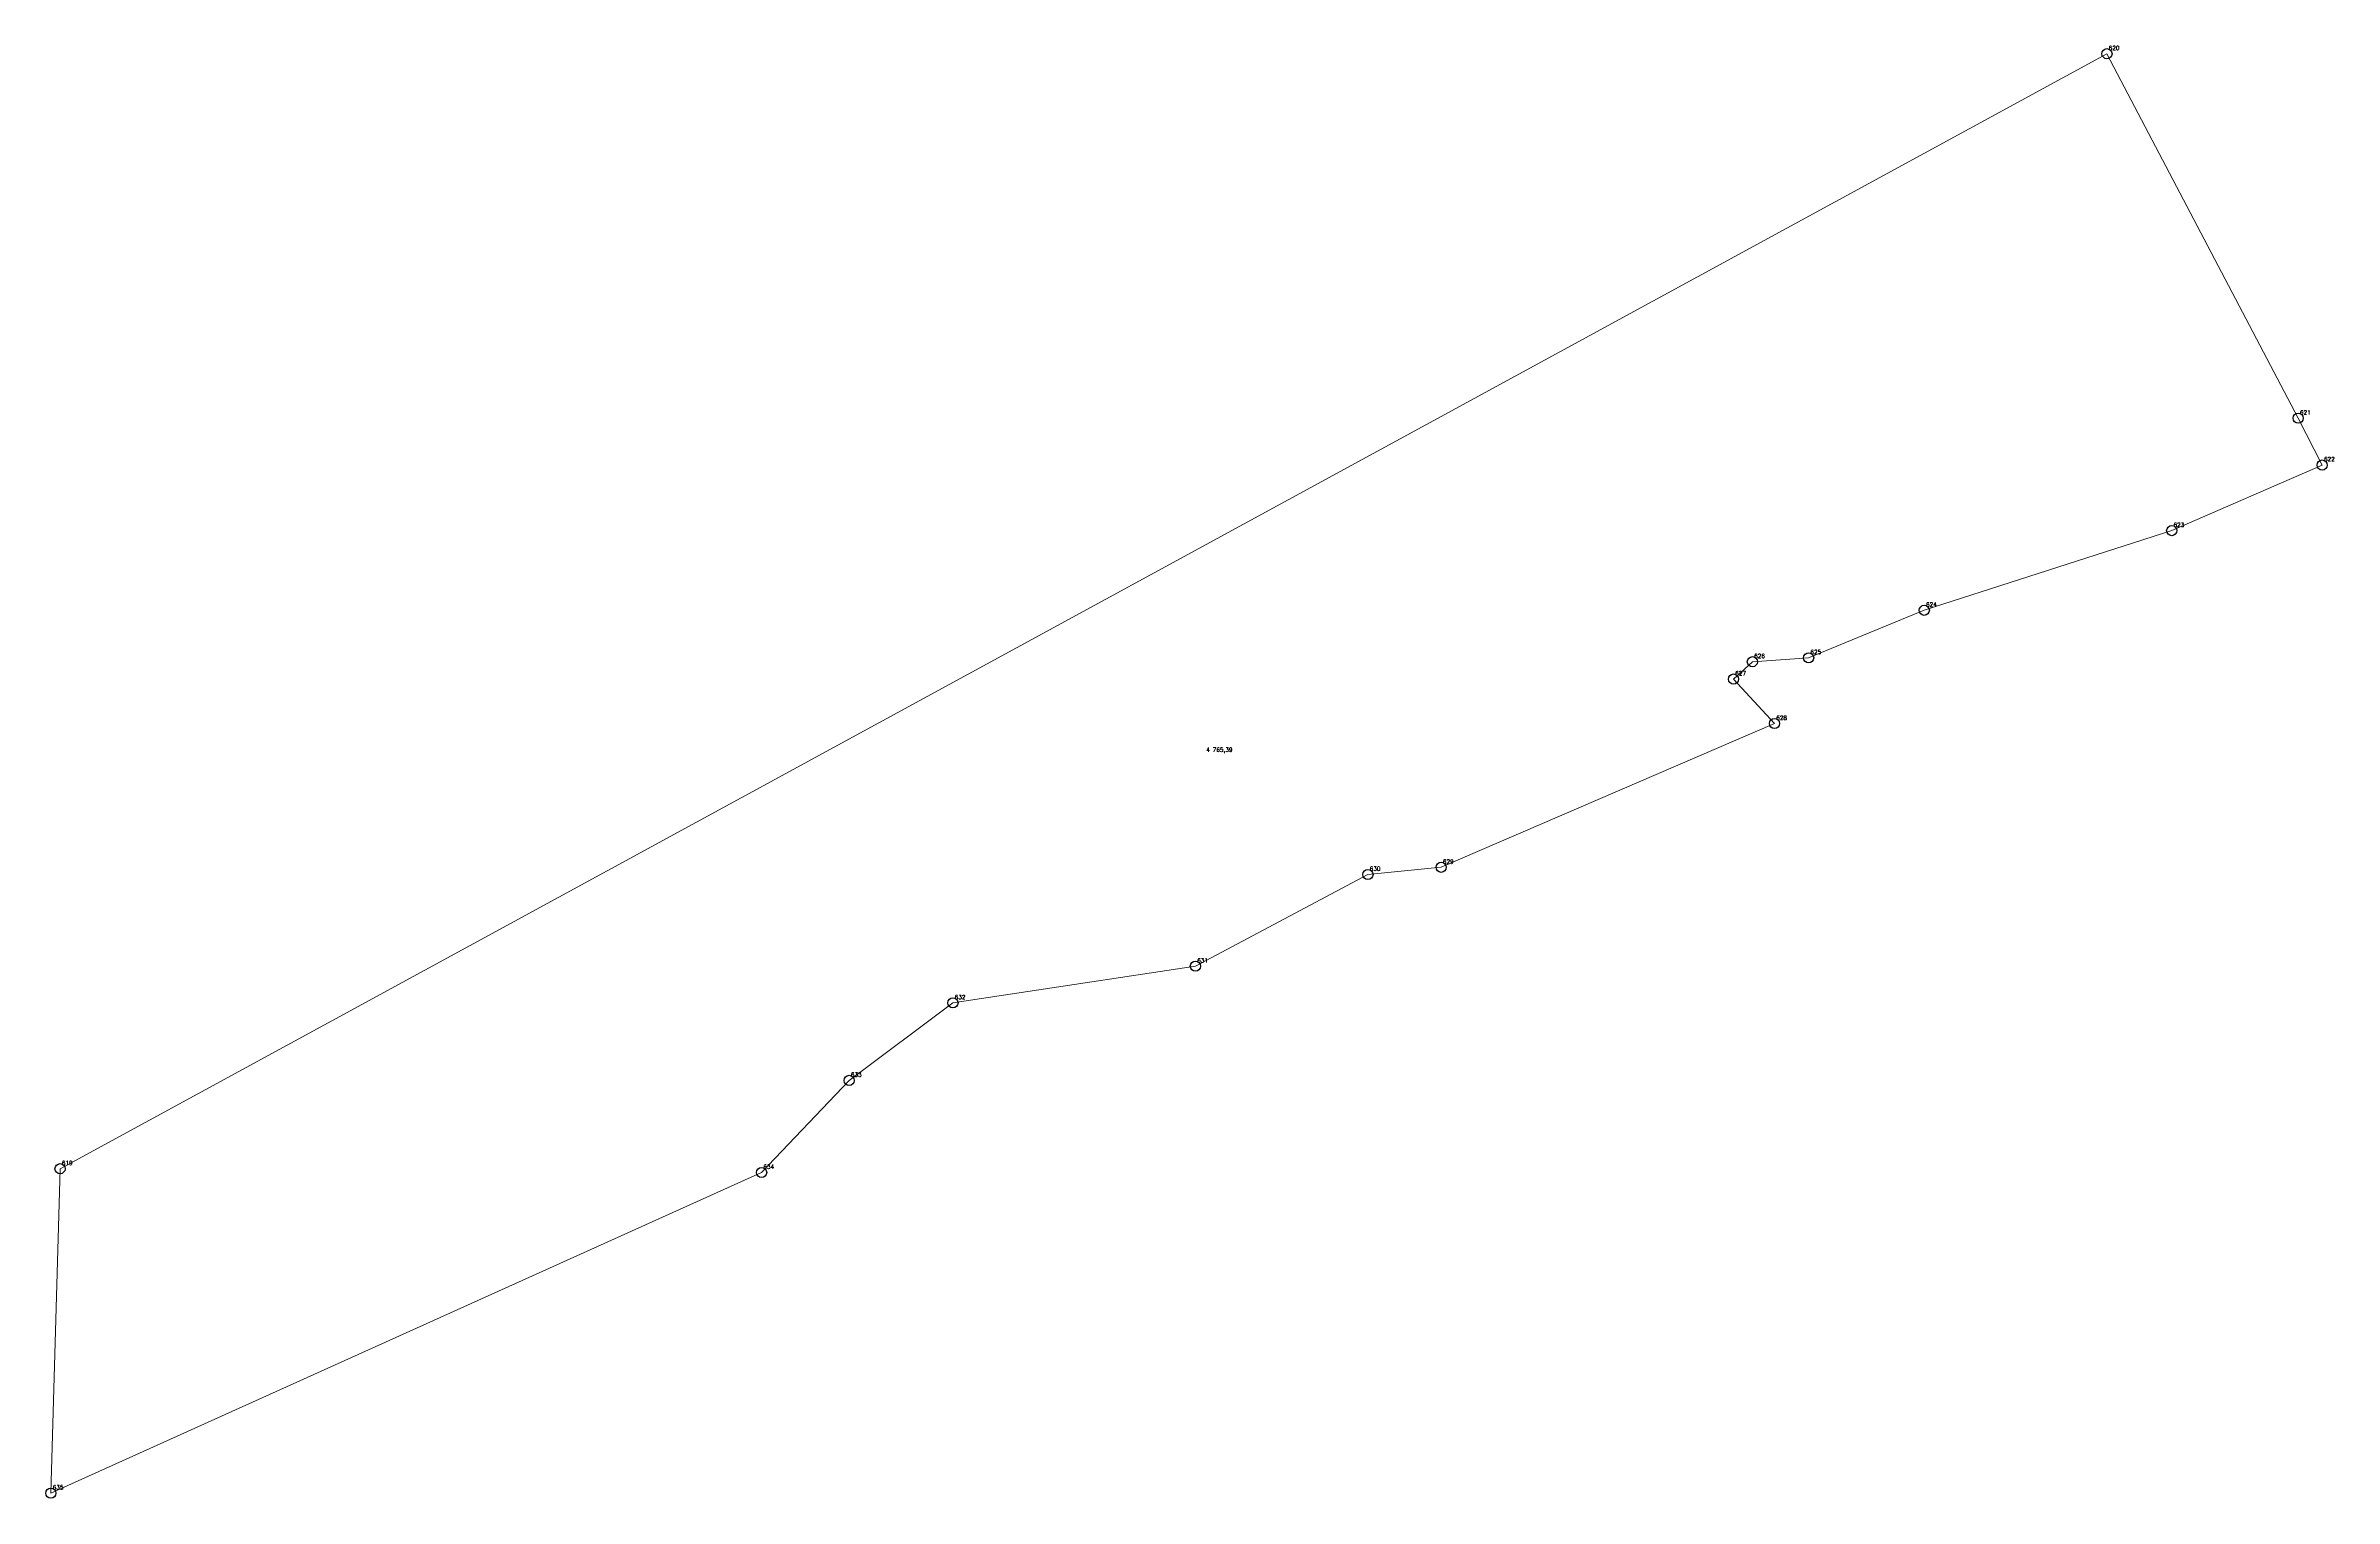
# Model space of a CAD drawing. Extents: x 1390702 to 1397851, y 355038 to 360644.
# Drawn here: x 1393638.8 to 1393808, y 358487.3 to 358594.7 of the extents above; entities that cross this region are included whole.
import ezdxf

# ---------------------------------------------------------------- set-up
doc = ezdxf.new("R2010")
doc.units = 0
doc.header["$PDMODE"] = 33
doc.header["$PDSIZE"] = 0.75
doc.layers.add('11 - фрагменты природного ландшафта', color=7, linetype='Continuous')
doc.styles.get("Standard").update_dxf_attribs({"font": 'simplex.shx'})

msp = doc.modelspace()

# ---------------------------------------------------------------- linework, layer by layer
at = {"layer": '11 - фрагменты природного ландшафта', "color": 7, "lineweight": 20}
msp.add_lwpolyline([(1393639.81, 358511.69), (1393791.18, 358594.12), (1393805.32, 358567.17), (1393807.1, 358563.71), (1393795.97, 358558.86), (1393777.67, 358552.97), (1393769.12, 358549.46), (1393764.96, 358549.17), (1393763.56, 358547.89), (1393766.59, 358544.6), (1393741.94, 358533.97), (1393736.53, 358533.44), (1393723.77, 358526.66), (1393705.84, 358523.95), (1393698.16, 358518.22), (1393691.69, 358511.41), (1393639.13, 358487.7), (1393639.81, 358511.69)], close=True, dxfattribs=at)
at = {"layer": '11 - фрагменты природного ландшафта'}
for p in [(1393791.18, 358594.12), (1393805.32, 358567.17), (1393807.1, 358563.71), (1393795.97, 358558.86), (1393777.67, 358552.97), (1393764.96, 358549.17), (1393769.12, 358549.46), (1393763.56, 358547.89), (1393766.59, 358544.6), (1393736.53, 358533.44), (1393741.94, 358533.97), (1393723.77, 358526.66), (1393705.84, 358523.95), (1393698.16, 358518.22), (1393639.81, 358511.69), (1393691.69, 358511.41), (1393639.13, 358487.7)]:
    msp.add_point(p, dxfattribs=at)

# ---------------------------------------------------------------- texts
at = {"layer": '11 - фрагменты природного ландшафта', "color": 7}
for s, p in [('620', (1393791.31, 358594.39)), ('621', (1393805.45, 358567.44)), ('622', (1393807.23, 358563.99)), ('623', (1393796.1, 358559.13)), ('624', (1393777.8, 358553.24)), ('626', (1393765.09, 358549.44)), ('625', (1393769.25, 358549.73)), ('627', (1393763.69, 358548.16)), ('628', (1393766.72, 358544.87)), ('4 765,39', (1393724.57, 358542.51)), ('630', (1393736.66, 358533.71)), ('629', (1393742.07, 358534.24)), ('631', (1393723.9, 358526.93)), ('632', (1393705.97, 358524.22)), ('633', (1393698.29, 358518.49)), ('619', (1393639.94, 358511.96)), ('634', (1393691.82, 358511.68)), ('635', (1393639.26, 358487.98))]:
    msp.add_text(s, height=0.311, dxfattribs=at).set_placement(p)

doc.saveas('drawing.dxf')
